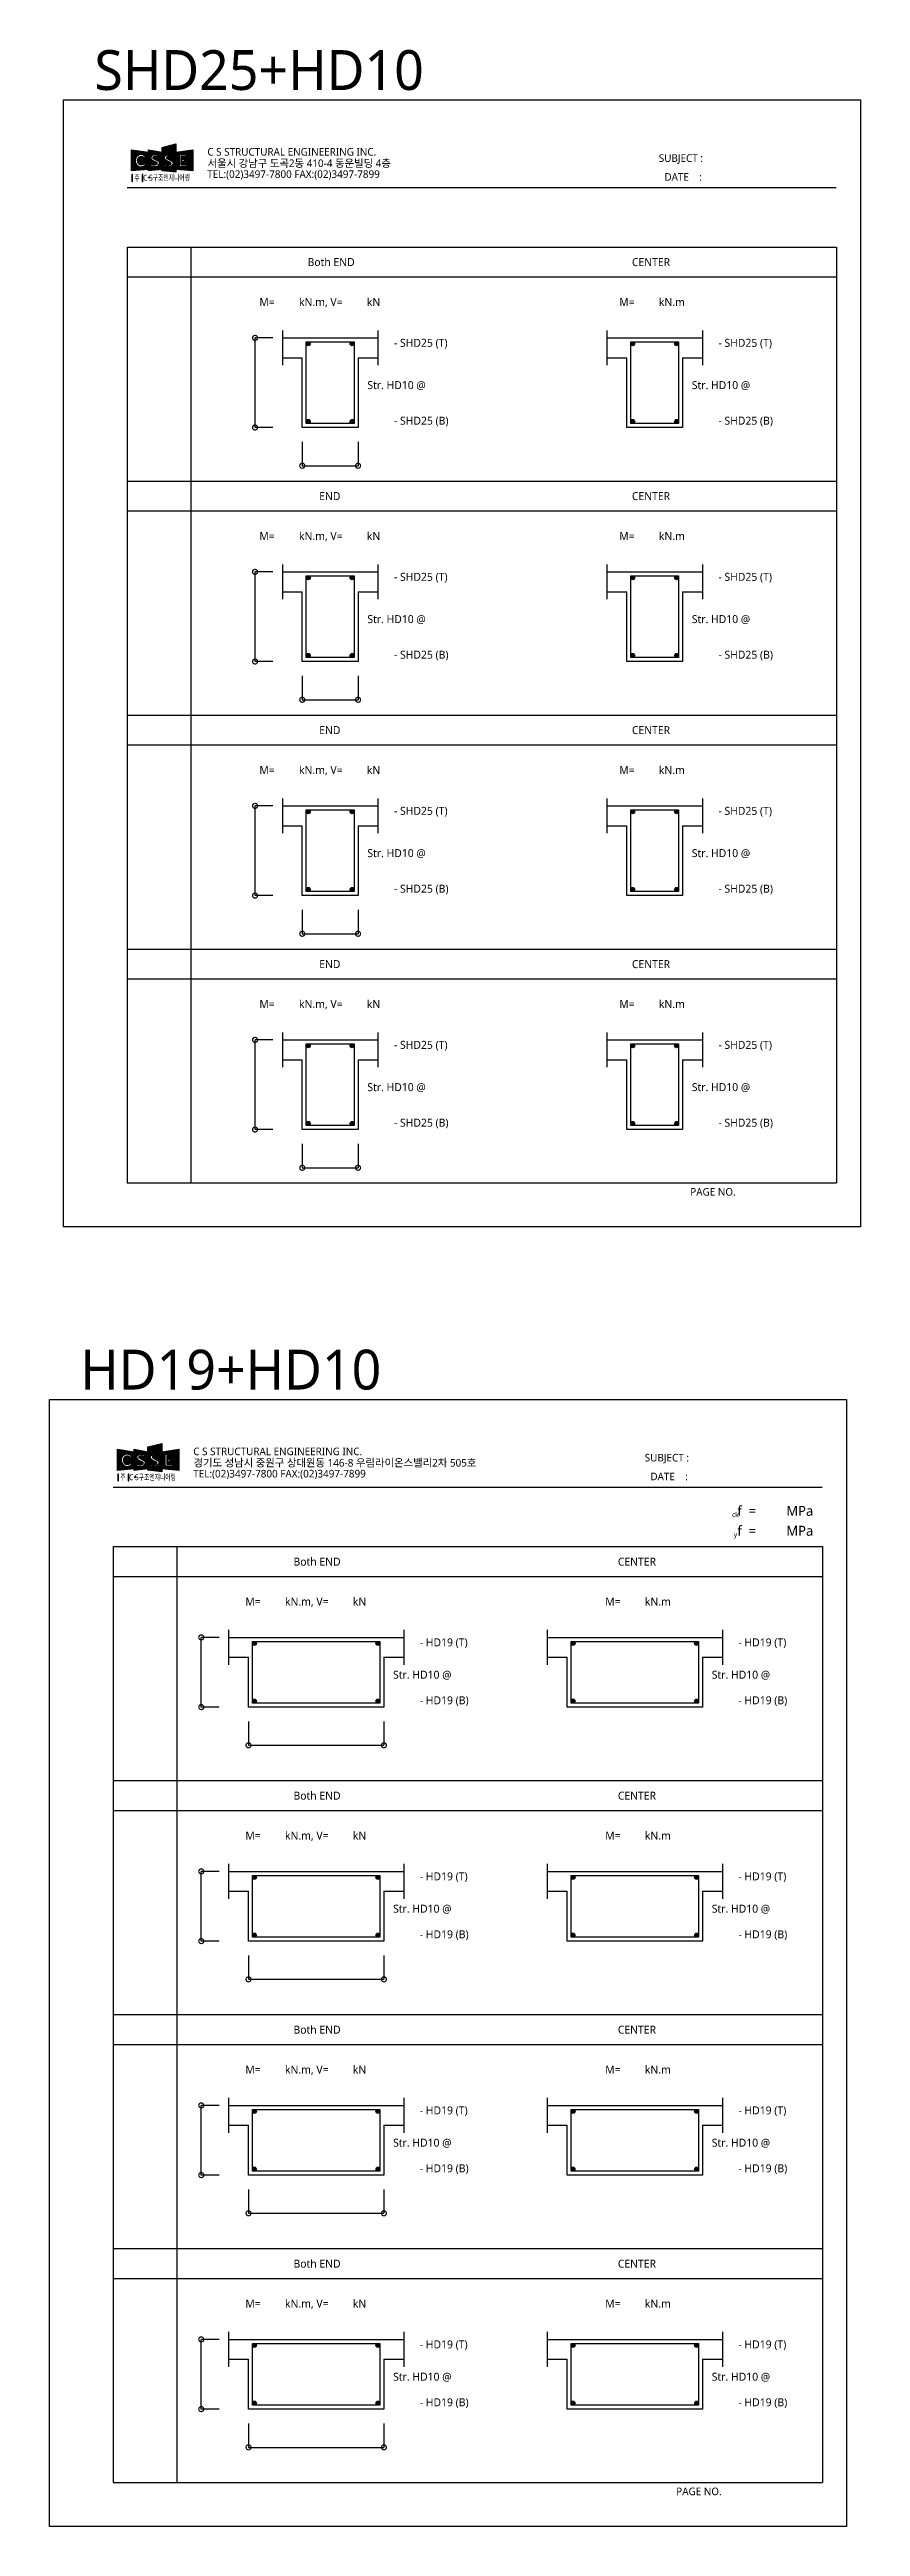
# Model space of a CAD drawing. Extents: x 62919 to 87660, y 70087 to 107139.
# Drawn here: x 83588 to 87660, y 75127 to 87564 of the extents above; entities that cross this region are included whole.
import ezdxf
from ezdxf.enums import TextEntityAlignment as Align

# ---------------------------------------------------------------- set-up
doc = ezdxf.new("R2010")
doc.units = 0
doc.header["$LTSCALE"] = 50
doc.header["$MEASUREMENT"] = 0
doc.header["$PDMODE"] = 3
doc.layers.get('0').update_dxf_attribs({"linetype": 'CONTINUOUS'})
doc.layers.get('DEFPOINTS').update_dxf_attribs({"color": 156, "linetype": 'CONTINUOUS'})
for name, color, linetype in [('2', 2, 'CONTINUOUS'), ('DIM', 7, 'CONTINUOUS'), ('H', 9, 'CONTINUOUS'), ('TEXT', 3, 'CONTINUOUS')]:
    doc.layers.add(name, color=color, linetype=linetype)
doc.styles.get("Standard").update_dxf_attribs({"font": ''})
doc.styles.add('울릉도L', font='malgun.ttf')
doc.styles.get('Standard').set_extended_font_data('Hancom Gothic')
doc.dimstyles.get("Standard").update_dxf_attribs({"dimtxt": 40, "dimasz": 50, "dimexe": 0.18, "dimexo": 0.0625, "dimgap": 20, "dimtad": 1, "dimdec": 0, "dimzin": 0, "dimdsep": 46, "dimtxsty": 'Standard', "dimblk1": 'DOTSMALL', "dimblk2": 'DOTSMALL', "dimsah": 1, "dimcen": 0.09, "dimclrd": 7, "dimclre": 7, "dimclrt": 7, "dimadec": 0, "dimazin": 0, "dimtfac": 1, "dimtdec": 4, "dimtofl": 0, "dimtmove": 0, "dimatfit": 3, "dimldrblk": 'DOTSMALL', "dimfxl": 1, "dimtolj": 1, "dimtzin": 0, "dimarcsym": 0})

msp = doc.modelspace()

# ---------------------------------------------------------------- texts
at = {"layer": 'TEXT', "style": '울릉도L'}
for s, height, p in [('SHD25+HD10', 200, (83813, 87360.8)), ('C S STRUCTURAL ENGINEERING INC.', 38.108, (84380.3, 87031.2)), ('TEL:(02)3497-7800 FAX:(02)3497-7899', 38.108, (84380, 86919.3)), ('서울시 강남구 도곡2동 410-4 동운빌딩 4층', 38.108, (84381.5, 86973.9)), ('SUBJECT : ', 38.11, (86647.1, 86999.7)), ('   DATE    : ', 38.108, (86636.6, 86905.2)), ('Both END', 40, (84883.6, 86476.6)), ('CENTER', 40, (86512.1, 86476.6)), ('M=         kN.m, V=         kN', 40, (84641.8, 86276.2)), ('M=         kN.m', 40, (86448.9, 86276.2)), (' - SHD25 (T)', 40, (85304, 86071.2)), (' - SHD25 (T)', 40, (86933.1, 86071.2)), ('Str. HD10 @', 40, (85183.8, 85858.9)), ('Str. HD10 @', 40, (86813, 85858.9)), (' - SHD25 (B)', 40, (85304, 85680.3)), (' - SHD25 (B)', 40, (86933.1, 85680.3)), ('END', 40, (84942, 85301.6)), ('CENTER', 40, (86512.1, 85301.6)), ('M=         kN.m, V=         kN', 40, (84641.8, 85101.2)), ('M=         kN.m', 40, (86448.9, 85101.2)), (' - SHD25 (T)', 40, (85304, 84896.2)), (' - SHD25 (T)', 40, (86933.1, 84896.2)), ('Str. HD10 @', 40, (85183.8, 84683.9)), ('Str. HD10 @', 40, (86813, 84683.9)), (' - SHD25 (B)', 40, (85304, 84505.3)), (' - SHD25 (B)', 40, (86933.1, 84505.3)), ('END', 40, (84942, 84126.6)), ('CENTER', 40, (86512.1, 84126.6)), ('M=         kN.m, V=         kN', 40, (84641.8, 83926.2)), ('M=         kN.m', 40, (86448.9, 83926.2)), (' - SHD25 (T)', 40, (85304, 83721.2)), (' - SHD25 (T)', 40, (86933.1, 83721.2)), ('Str. HD10 @', 40, (85183.8, 83508.9)), ('Str. HD10 @', 40, (86813, 83508.9)), (' - SHD25 (B)', 40, (85304, 83330.3)), (' - SHD25 (B)', 40, (86933.1, 83330.3)), ('END', 40, (84942, 82951.6)), ('CENTER', 40, (86512.1, 82951.6)), ('M=         kN.m, V=         kN', 40, (84641.8, 82751.2)), ('M=         kN.m', 40, (86448.9, 82751.2)), (' - SHD25 (T)', 40, (85304, 82546.2)), (' - SHD25 (T)', 40, (86933.1, 82546.2)), ('Str. HD10 @', 40, (85183.8, 82333.9)), ('Str. HD10 @', 40, (86813, 82333.9)), (' - SHD25 (B)', 40, (85304, 82155.3)), (' - SHD25 (B)', 40, (86933.1, 82155.3)), ('PAGE NO.', 38.11, (86805.2, 81809.1)), ('HD19+HD10', 200, (83742.4, 80835.4)), ('C S STRUCTURAL ENGINEERING INC.', 38.108, (84309.7, 80505.8)), ('경기도 성남시 중원구 상대원동 146-8 우림라이온스밸리2차 505호', 38.108, (84310.9, 80448.6)), ('SUBJECT : ', 38.11, (86576.6, 80474.3)), ('TEL:(02)3497-7800 FAX:(02)3497-7899', 38.108, (84309.5, 80393.9)), ('   DATE    : ', 38.108, (86566, 80379.8)), ('Both END', 40, (84813, 79951.2)), ('CENTER', 40, (86441.5, 79951.2)), ('M=         kN.m, V=         kN', 40, (84571.2, 79750.9)), ('M=         kN.m', 40, (86378.4, 79750.9)), (' - HD19 (T)', 40, (85433.5, 79545.9)), (' - HD19 (T)', 40, (87033.5, 79545.9)), ('Str. HD10 @', 40, (85313.3, 79383.6)), ('Str. HD10 @', 40, (86913.3, 79383.6)), (' - HD19 (B)', 40, (85433.5, 79255)), (' - HD19 (B)', 40, (87033.5, 79255)), ('Both END', 40, (84813, 78776.2)), ('CENTER', 40, (86441.5, 78776.2)), ('M=         kN.m, V=         kN', 40, (84571.2, 78575.9)), ('M=         kN.m', 40, (86378.4, 78575.9)), (' - HD19 (T)', 40, (85433.5, 78370.9)), (' - HD19 (T)', 40, (87033.5, 78370.9)), ('Str. HD10 @', 40, (85313.3, 78208.6)), ('Str. HD10 @', 40, (86913.3, 78208.6)), (' - HD19 (B)', 40, (85433.5, 78080)), (' - HD19 (B)', 40, (87033.5, 78080)), ('Both END', 40, (84813, 77601.2)), ('CENTER', 40, (86441.5, 77601.2)), ('M=         kN.m, V=         kN', 40, (84571.2, 77400.9)), ('M=         kN.m', 40, (86378.4, 77400.9)), (' - HD19 (T)', 40, (85433.5, 77195.9)), (' - HD19 (T)', 40, (87033.5, 77195.9)), ('Str. HD10 @', 40, (85313.3, 77033.6)), ('Str. HD10 @', 40, (86913.3, 77033.6)), (' - HD19 (B)', 40, (85433.5, 76905)), (' - HD19 (B)', 40, (87033.5, 76905)), ('Both END', 40, (84813, 76426.2)), ('CENTER', 40, (86441.5, 76426.2)), ('M=         kN.m, V=         kN', 40, (84571.2, 76225.9)), ('M=         kN.m', 40, (86378.4, 76225.9)), (' - HD19 (T)', 40, (85433.5, 76020.9)), (' - HD19 (T)', 40, (87033.5, 76020.9)), ('Str. HD10 @', 40, (85313.3, 75858.6)), ('Str. HD10 @', 40, (86913.3, 75858.6)), (' - HD19 (B)', 40, (85433.5, 75730)), (' - HD19 (B)', 40, (87033.5, 75730)), ('PAGE NO.', 38.11, (86734.7, 75283.7))]:
    msp.add_text(s, height=height, dxfattribs=at).set_placement(p)
at = {"layer": 'TEXT', "style": '울릉도L', "width": 0.7}
for p in [(84013.8, 86905.8), (83943.2, 80380.4)]:
    msp.add_text('주  C S구조엔지니어링', height=29.633, dxfattribs=at).set_placement(p)
at = {"layer": 'TEXT', "style": '울릉도L'}
for s, height, p in [('ck', 25, (87032.1, 80207.2)), ('f  =         MPa', 50, (87232.2, 80226.3)), ('y', 25, (87032.1, 80107.2)), ('f  =         MPa', 50, (87232.2, 80126.3))]:
    msp.add_text(s, height=height, dxfattribs=at).set_placement(p, align=Align.MIDDLE_CENTER)

# ---------------------------------------------------------------- blocks, each defined once
blk = doc.blocks.new('_DOTSMALL')
at = {"color": 0, "linetype": 'ByBlock', "const_width": 0.5}
blk.add_lwpolyline([(-0.0625, 0, 1), (0.0625, 0, 1)], format="xyb", close=True, dxfattribs=at)
blk = doc.blocks.new('*D84')
at = {"layer": 'DEFPOINTS', "color": 0, "transparency": 16777216}
for p in [(84857, 85594), (85137, 85594), (85137, 85474)]:
    blk.add_point(p, dxfattribs=at)
at = {"layer": 'DIM', "color": 7, "lineweight": -2, "transparency": 16777216}
for p, q in [((84857, 85594), (84857, 85474)), ((85137, 85594), (85137, 85474)), ((84857, 85474), (85137, 85474))]:
    blk.add_line(p, q, dxfattribs=at)
at = {"layer": 'DIM', "color": 7, "lineweight": -2, "transparency": 16777216, "xscale": 50, "yscale": 50, "zscale": 50, "rotation": 180}
blk.add_blockref('_DOTSMALL', (84857, 85474), dxfattribs=at)
at = {"layer": 'DIM', "color": 7, "lineweight": -2, "transparency": 16777216, "xscale": 50, "yscale": 50, "zscale": 50}
blk.add_blockref('_DOTSMALL', (85137, 85474), dxfattribs=at)
blk = doc.blocks.new('*D85')
at = {"layer": 'DEFPOINTS', "color": 0, "transparency": 16777216}
for p in [(84620, 86116), (84710, 86116), (84710, 85666)]:
    blk.add_point(p, dxfattribs=at)
at = {"layer": 'DIM', "color": 7, "lineweight": -2, "transparency": 16777216}
for p, q in [((84710, 86116), (84620, 86116)), ((84620, 85666), (84620, 86116)), ((84710, 85666), (84620, 85666))]:
    blk.add_line(p, q, dxfattribs=at)
at = {"layer": 'DIM', "color": 7, "lineweight": -2, "transparency": 16777216, "xscale": 50, "yscale": 50, "zscale": 50}
for p, rotation in [((84620, 86116), 90), ((84620, 85666), 270)]:
    blk.add_blockref('_DOTSMALL', p, dxfattribs=dict(at, rotation=rotation))
blk = doc.blocks.new('*D86')
at = {"layer": 'DEFPOINTS', "color": 0, "transparency": 16777216}
for p in [(84620, 84941), (84710, 84941), (84710, 84491)]:
    blk.add_point(p, dxfattribs=at)
at = {"layer": 'DIM', "color": 7, "lineweight": -2, "transparency": 16777216}
for p, q in [((84710, 84941), (84620, 84941)), ((84620, 84491), (84620, 84941)), ((84710, 84491), (84620, 84491))]:
    blk.add_line(p, q, dxfattribs=at)
at = {"layer": 'DIM', "color": 7, "lineweight": -2, "transparency": 16777216, "xscale": 50, "yscale": 50, "zscale": 50}
for p, rotation in [((84620, 84941), 90), ((84620, 84491), 270)]:
    blk.add_blockref('_DOTSMALL', p, dxfattribs=dict(at, rotation=rotation))
blk = doc.blocks.new('*D87')
at = {"layer": 'DEFPOINTS', "color": 0, "transparency": 16777216}
for p in [(84857, 84419), (85137, 84419), (85137, 84299)]:
    blk.add_point(p, dxfattribs=at)
at = {"layer": 'DIM', "color": 7, "lineweight": -2, "transparency": 16777216}
for p, q in [((84857, 84419), (84857, 84299)), ((85137, 84419), (85137, 84299)), ((84857, 84299), (85137, 84299))]:
    blk.add_line(p, q, dxfattribs=at)
at = {"layer": 'DIM', "color": 7, "lineweight": -2, "transparency": 16777216, "xscale": 50, "yscale": 50, "zscale": 50, "rotation": 180}
blk.add_blockref('_DOTSMALL', (84857, 84299), dxfattribs=at)
at = {"layer": 'DIM', "color": 7, "lineweight": -2, "transparency": 16777216, "xscale": 50, "yscale": 50, "zscale": 50}
blk.add_blockref('_DOTSMALL', (85137, 84299), dxfattribs=at)
blk = doc.blocks.new('*D88')
at = {"layer": 'DEFPOINTS', "color": 0, "transparency": 16777216}
for p in [(84857, 83244), (85137, 83244), (85137, 83124)]:
    blk.add_point(p, dxfattribs=at)
at = {"layer": 'DIM', "color": 7, "lineweight": -2, "transparency": 16777216}
for p, q in [((84857, 83244), (84857, 83124)), ((85137, 83244), (85137, 83124)), ((84857, 83124), (85137, 83124))]:
    blk.add_line(p, q, dxfattribs=at)
at = {"layer": 'DIM', "color": 7, "lineweight": -2, "transparency": 16777216, "xscale": 50, "yscale": 50, "zscale": 50, "rotation": 180}
blk.add_blockref('_DOTSMALL', (84857, 83124), dxfattribs=at)
at = {"layer": 'DIM', "color": 7, "lineweight": -2, "transparency": 16777216, "xscale": 50, "yscale": 50, "zscale": 50}
blk.add_blockref('_DOTSMALL', (85137, 83124), dxfattribs=at)
blk = doc.blocks.new('*D89')
at = {"layer": 'DEFPOINTS', "color": 0, "transparency": 16777216}
for p in [(84857, 82069), (85137, 82069), (85137, 81949)]:
    blk.add_point(p, dxfattribs=at)
at = {"layer": 'DIM', "color": 7, "lineweight": -2, "transparency": 16777216}
for p, q in [((84857, 82069), (84857, 81949)), ((85137, 82069), (85137, 81949)), ((84857, 81949), (85137, 81949))]:
    blk.add_line(p, q, dxfattribs=at)
at = {"layer": 'DIM', "color": 7, "lineweight": -2, "transparency": 16777216, "xscale": 50, "yscale": 50, "zscale": 50, "rotation": 180}
blk.add_blockref('_DOTSMALL', (84857, 81949), dxfattribs=at)
at = {"layer": 'DIM', "color": 7, "lineweight": -2, "transparency": 16777216, "xscale": 50, "yscale": 50, "zscale": 50}
blk.add_blockref('_DOTSMALL', (85137, 81949), dxfattribs=at)
blk = doc.blocks.new('*D90')
at = {"layer": 'DEFPOINTS', "color": 0, "transparency": 16777216}
for p in [(84620, 82591), (84710, 82591), (84710, 82141)]:
    blk.add_point(p, dxfattribs=at)
at = {"layer": 'DIM', "color": 7, "lineweight": -2, "transparency": 16777216}
for p, q in [((84710, 82591), (84620, 82591)), ((84620, 82141), (84620, 82591)), ((84710, 82141), (84620, 82141))]:
    blk.add_line(p, q, dxfattribs=at)
at = {"layer": 'DIM', "color": 7, "lineweight": -2, "transparency": 16777216, "xscale": 50, "yscale": 50, "zscale": 50}
for p, rotation in [((84620, 82591), 90), ((84620, 82141), 270)]:
    blk.add_blockref('_DOTSMALL', p, dxfattribs=dict(at, rotation=rotation))
blk = doc.blocks.new('*D91')
at = {"layer": 'DEFPOINTS', "color": 0, "transparency": 16777216}
for p in [(84620, 83766), (84710, 83766), (84710, 83316)]:
    blk.add_point(p, dxfattribs=at)
at = {"layer": 'DIM', "color": 7, "lineweight": -2, "transparency": 16777216}
for p, q in [((84710, 83766), (84620, 83766)), ((84620, 83316), (84620, 83766)), ((84710, 83316), (84620, 83316))]:
    blk.add_line(p, q, dxfattribs=at)
at = {"layer": 'DIM', "color": 7, "lineweight": -2, "transparency": 16777216, "xscale": 50, "yscale": 50, "zscale": 50}
for p, rotation in [((84620, 83766), 90), ((84620, 83316), 270)]:
    blk.add_blockref('_DOTSMALL', p, dxfattribs=dict(at, rotation=rotation))
blk = doc.blocks.new('*D92')
at = {"layer": 'DEFPOINTS', "color": 0, "transparency": 16777216}
for p in [(84587, 79169), (85267, 79169), (85267, 79049)]:
    blk.add_point(p, dxfattribs=at)
at = {"layer": 'DIM', "color": 7, "lineweight": -2, "transparency": 16777216}
for p, q in [((84587, 79169), (84587, 79049)), ((85267, 79169), (85267, 79049)), ((84587, 79049), (85267, 79049))]:
    blk.add_line(p, q, dxfattribs=at)
at = {"layer": 'DIM', "color": 7, "lineweight": -2, "transparency": 16777216, "xscale": 50, "yscale": 50, "zscale": 50, "rotation": 180}
blk.add_blockref('_DOTSMALL', (84587, 79049), dxfattribs=at)
at = {"layer": 'DIM', "color": 7, "lineweight": -2, "transparency": 16777216, "xscale": 50, "yscale": 50, "zscale": 50}
blk.add_blockref('_DOTSMALL', (85267, 79049), dxfattribs=at)
blk = doc.blocks.new('*D93')
at = {"layer": 'DEFPOINTS', "color": 0, "transparency": 16777216}
for p in [(84350, 79591), (84440, 79591), (84440, 79241)]:
    blk.add_point(p, dxfattribs=at)
at = {"layer": 'DIM', "color": 7, "lineweight": -2, "transparency": 16777216}
for p, q in [((84439, 79591), (84349, 79591)), ((84350, 79241), (84350, 79591)), ((84439, 79241), (84349, 79241))]:
    blk.add_line(p, q, dxfattribs=at)
at = {"layer": 'DIM', "color": 7, "lineweight": -2, "transparency": 16777216, "xscale": 50, "yscale": 50, "zscale": 50}
for p, rotation in [((84350, 79591), 90), ((84350, 79241), 270)]:
    blk.add_blockref('_DOTSMALL', p, dxfattribs=dict(at, rotation=rotation))
blk = doc.blocks.new('*D94')
at = {"layer": 'DEFPOINTS', "color": 0, "transparency": 16777216}
for p in [(84587, 77994), (85267, 77994), (85267, 77874)]:
    blk.add_point(p, dxfattribs=at)
at = {"layer": 'DIM', "color": 7, "lineweight": -2, "transparency": 16777216}
for p, q in [((84587, 77994), (84587, 77874)), ((85267, 77994), (85267, 77874)), ((84587, 77874), (85267, 77874))]:
    blk.add_line(p, q, dxfattribs=at)
at = {"layer": 'DIM', "color": 7, "lineweight": -2, "transparency": 16777216, "xscale": 50, "yscale": 50, "zscale": 50, "rotation": 180}
blk.add_blockref('_DOTSMALL', (84587, 77874), dxfattribs=at)
at = {"layer": 'DIM', "color": 7, "lineweight": -2, "transparency": 16777216, "xscale": 50, "yscale": 50, "zscale": 50}
blk.add_blockref('_DOTSMALL', (85267, 77874), dxfattribs=at)
blk = doc.blocks.new('*D95')
at = {"layer": 'DEFPOINTS', "color": 0, "transparency": 16777216}
for p in [(84350, 78416), (84440, 78416), (84440, 78066)]:
    blk.add_point(p, dxfattribs=at)
at = {"layer": 'DIM', "color": 7, "lineweight": -2, "transparency": 16777216}
for p, q in [((84439, 78416), (84349, 78416)), ((84350, 78066), (84350, 78416)), ((84439, 78066), (84349, 78066))]:
    blk.add_line(p, q, dxfattribs=at)
at = {"layer": 'DIM', "color": 7, "lineweight": -2, "transparency": 16777216, "xscale": 50, "yscale": 50, "zscale": 50}
for p, rotation in [((84350, 78416), 90), ((84350, 78066), 270)]:
    blk.add_blockref('_DOTSMALL', p, dxfattribs=dict(at, rotation=rotation))
blk = doc.blocks.new('*D96')
at = {"layer": 'DEFPOINTS', "color": 0, "transparency": 16777216}
for p in [(84587, 76819), (85267, 76819), (85267, 76699)]:
    blk.add_point(p, dxfattribs=at)
at = {"layer": 'DIM', "color": 7, "lineweight": -2, "transparency": 16777216}
for p, q in [((84587, 76819), (84587, 76699)), ((85267, 76819), (85267, 76699)), ((84587, 76699), (85267, 76699))]:
    blk.add_line(p, q, dxfattribs=at)
at = {"layer": 'DIM', "color": 7, "lineweight": -2, "transparency": 16777216, "xscale": 50, "yscale": 50, "zscale": 50, "rotation": 180}
blk.add_blockref('_DOTSMALL', (84587, 76699), dxfattribs=at)
at = {"layer": 'DIM', "color": 7, "lineweight": -2, "transparency": 16777216, "xscale": 50, "yscale": 50, "zscale": 50}
blk.add_blockref('_DOTSMALL', (85267, 76699), dxfattribs=at)
blk = doc.blocks.new('*D97')
at = {"layer": 'DEFPOINTS', "color": 0, "transparency": 16777216}
for p in [(84350, 77241), (84440, 77241), (84440, 76891)]:
    blk.add_point(p, dxfattribs=at)
at = {"layer": 'DIM', "color": 7, "lineweight": -2, "transparency": 16777216}
for p, q in [((84439, 77241), (84349, 77241)), ((84350, 76891), (84350, 77241)), ((84439, 76891), (84349, 76891))]:
    blk.add_line(p, q, dxfattribs=at)
at = {"layer": 'DIM', "color": 7, "lineweight": -2, "transparency": 16777216, "xscale": 50, "yscale": 50, "zscale": 50}
for p, rotation in [((84350, 77241), 90), ((84350, 76891), 270)]:
    blk.add_blockref('_DOTSMALL', p, dxfattribs=dict(at, rotation=rotation))
blk = doc.blocks.new('*D98')
at = {"layer": 'DEFPOINTS', "color": 0, "transparency": 16777216}
for p in [(84587, 75644), (85267, 75644), (85267, 75524)]:
    blk.add_point(p, dxfattribs=at)
at = {"layer": 'DIM', "color": 7, "lineweight": -2, "transparency": 16777216}
for p, q in [((84587, 75644), (84587, 75524)), ((85267, 75644), (85267, 75524)), ((84587, 75524), (85267, 75524))]:
    blk.add_line(p, q, dxfattribs=at)
at = {"layer": 'DIM', "color": 7, "lineweight": -2, "transparency": 16777216, "xscale": 50, "yscale": 50, "zscale": 50, "rotation": 180}
blk.add_blockref('_DOTSMALL', (84587, 75524), dxfattribs=at)
at = {"layer": 'DIM', "color": 7, "lineweight": -2, "transparency": 16777216, "xscale": 50, "yscale": 50, "zscale": 50}
blk.add_blockref('_DOTSMALL', (85267, 75524), dxfattribs=at)
blk = doc.blocks.new('*D99')
at = {"layer": 'DEFPOINTS', "color": 0, "transparency": 16777216}
for p in [(84350, 76066), (84440, 76066), (84440, 75716)]:
    blk.add_point(p, dxfattribs=at)
at = {"layer": 'DIM', "color": 7, "lineweight": -2, "transparency": 16777216}
for p, q in [((84439, 76066), (84349, 76066)), ((84350, 75716), (84350, 76066)), ((84439, 75716), (84349, 75716))]:
    blk.add_line(p, q, dxfattribs=at)
at = {"layer": 'DIM', "color": 7, "lineweight": -2, "transparency": 16777216, "xscale": 50, "yscale": 50, "zscale": 50}
for p, rotation in [((84350, 76066), 90), ((84350, 75716), 270)]:
    blk.add_blockref('_DOTSMALL', p, dxfattribs=dict(at, rotation=rotation))

# ---------------------------------------------------------------- dimensions: what is measured, and where the dimension line sits
at = {"layer": 'DIM'}
for base, p1, p2, picture, middle in [((84620.2, 86116.4), (84710.1, 85666.4), (84710.1, 86116.4), '*D85', (84620.2, 85891.4)), ((84620.2, 84941.4), (84710.1, 84491.4), (84710.1, 84941.4), '*D86', (84620.2, 84716.4)), ((84620.2, 83766.4), (84710.1, 83316.4), (84710.1, 83766.4), '*D91', (84620.2, 83541.4)), ((84620.2, 82591.4), (84710.1, 82141.4), (84710.1, 82591.4), '*D90', (84620.2, 82366.4)), ((84349.6, 79591), (84439.5, 79241), (84439.5, 79591), '*D93', (84349.6, 79416)), ((84349.6, 78416), (84439.5, 78066), (84439.5, 78416), '*D95', (84349.6, 78241)), ((84349.6, 77241), (84439.5, 76891), (84439.5, 77241), '*D97', (84349.6, 77066)), ((84349.6, 76066), (84439.5, 75716), (84439.5, 76066), '*D99', (84349.6, 75891))]:
    dim = msp.add_linear_dim(base=base, p1=p1, p2=p2, angle=90, text=' ', dimstyle='Standard', dxfattribs=at)
    dim.commit()
    dim.dimension.update_dxf_attribs({"geometry": picture, "text_midpoint": middle})
for base, p1, p2, picture, middle in [((85137.2, 85474.4), (84857.2, 85594.3), (85137.2, 85594.3), '*D84', (84997.2, 85474.4)), ((85137.2, 84299.4), (84857.2, 84419.3), (85137.2, 84419.3), '*D87', (84997.2, 84299.4)), ((85137.2, 83124.4), (84857.2, 83244.3), (85137.2, 83244.3), '*D88', (84997.2, 83124.4)), ((85137.2, 81949.4), (84857.2, 82069.3), (85137.2, 82069.3), '*D89', (84997.2, 81949.4)), ((85266.6, 79049), (84586.6, 79168.9), (85266.6, 79168.9), '*D92', (84926.6, 79049)), ((85266.6, 77874), (84586.6, 77993.9), (85266.6, 77993.9), '*D94', (84926.6, 77874)), ((85266.6, 76699), (84586.6, 76818.9), (85266.6, 76818.9), '*D96', (84926.6, 76699)), ((85266.6, 75524), (84586.6, 75643.9), (85266.6, 75643.9), '*D98', (84926.6, 75524))]:
    dim = msp.add_linear_dim(base=base, p1=p1, p2=p2, text=' ', dimstyle='Standard', dxfattribs=at)
    dim.commit()
    dim.dimension.update_dxf_attribs({"geometry": picture, "text_midpoint": middle})

# ---------------------------------------------------------------- hatches: boundary and pattern name
h = msp.add_hatch(color=256)
h.paths.add_polyline_path([(84084.3, 87048), (83999.6, 87061.1), (83999.6, 86954.4), (84084.3, 86962.3)])
h.paths.add_polyline_path([(84072.2, 87024, 2.814949), (84070.9, 86985.6), (84065, 86993, -2.9482441), (84065.7, 87018)], flags=16)
h = msp.add_hatch(color=156)
h.paths.add_polyline_path([(84152.8, 87048), (84084.3, 87061.1), (84084.3, 86954.4), (84152.8, 86962.3)])
h.paths.add_polyline_path([(84124.8, 86976.8, 0.3751959), (84140.4, 86993.4, 0.2320601), (84131.8, 87005), (84108.5, 87017, -0.6213776), (84109.4, 87025.6, -0.0865816), (84118.2, 87027.3, -0.0138815), (84136.5, 87026.5), (84136.5, 87034, 0.0115476), (84113.9, 87034.7, 0.1684767), (84100.4, 87030, 0.2341863), (84095.9, 87021, 0.0000033), (84095.9, 87021, 0.0047259), (84095.9, 87020.8, 0.2553824), (84099.6, 87011.6, 0.0601395), (84108.5, 87005), (84126.9, 86996.1, -0.2885273), (84129.8, 86991.7, -0.348562), (84125.8, 86986, -0.0691213), (84112.5, 86985, -0.0555158), (84096.6, 86986.4), (84096.6, 86977.2, 0.0493994)], flags=16)
h = msp.add_hatch(color=256)
h.paths.add_polyline_path([(84221.6, 87090.5), (84152.8, 87072.8), (84152.8, 86955.3), (84221.6, 86947.4)])
h.paths.add_polyline_path([(84205, 87034), (84205, 87026.5, 0.0138815), (84186.7, 87027.3, 0.0887399), (84177.7, 87025.5, 0.6054035), (84177, 87017), (84200.3, 87005, -0.2321897), (84208.9, 86993.4, -0.3845965), (84192.7, 86976.8, -0.0484044), (84165.1, 86977.2), (84165.1, 86986.4, 0.0555158), (84181, 86985, 0.0691213), (84194.2, 86986, 0.348562), (84198.3, 86991.7, 0.2833879), (84195.5, 86996.1), (84177, 87005, -0.0601395), (84168.1, 87011.6, -0.2553824), (84164.4, 87020.8, -0.2391804), (84168.9, 87030, -0.1718697), (84182.6, 87034.7, -0.0114017)], flags=16)
h = msp.add_hatch(color=156)
h.paths.add_polyline_path([(84306.9, 86954.4), (84306.9, 87061.1), (84221.6, 87048), (84221.6, 86962.3)])
h.paths.add_polyline_path([(84238.2, 86977.4), (84238.2, 87034.5), (84274.8, 87034.5), (84274.8, 87027.5), (84247.1, 87027.5), (84247.1, 87007.7), (84263.3, 87012.6), (84263.3, 86999.7), (84247.1, 87004.7), (84247.1, 86985.6), (84276.8, 86985.6), (84276.8, 86977.4)], flags=16)
h = msp.add_hatch(color=256)
h.paths.add_polyline_path([(84013.7, 80522.7), (83929, 80535.7), (83929, 80429), (84013.7, 80437)])
h.paths.add_polyline_path([(84001.6, 80498.6, 2.814949), (84000.4, 80460.2), (83994.5, 80467.6, -2.9482441), (83995.1, 80492.7)], flags=16)
h = msp.add_hatch(color=156)
h.paths.add_polyline_path([(84082.2, 80522.7), (84013.7, 80535.7), (84013.7, 80429), (84082.2, 80437)])
h.paths.add_polyline_path([(84054.3, 80451.5, 0.3751959), (84069.8, 80468, 0.2320601), (84061.2, 80479.6), (84037.9, 80491.7, -0.6213776), (84038.9, 80500.2, -0.0865816), (84047.7, 80501.9, -0.0138815), (84065.9, 80501.1), (84065.9, 80508.7, 0.0115476), (84043.3, 80509.3, 0.1684767), (84029.9, 80504.7, 0.2341863), (84025.4, 80495.6, 0.0000033), (84025.4, 80495.6, 0.0047259), (84025.4, 80495.4, 0.2553824), (84029, 80486.2, 0.0601395), (84037.9, 80479.7), (84056.4, 80470.8, -0.2885273), (84059.2, 80466.3, -0.348562), (84055.2, 80460.7, -0.0691213), (84041.9, 80459.6, -0.0555158), (84026, 80461), (84026, 80451.9, 0.0493994)], flags=16)
h = msp.add_hatch(color=256)
h.paths.add_polyline_path([(84151, 80565.1), (84082.2, 80547.4), (84082.2, 80429.9), (84151, 80422.1)])
h.paths.add_polyline_path([(84134.4, 80508.7), (84134.4, 80501.1, 0.0138815), (84116.2, 80501.9, 0.0887399), (84107.2, 80500.1, 0.6054035), (84106.4, 80491.7), (84129.7, 80479.6, -0.2321897), (84138.3, 80468, -0.3845965), (84122.2, 80451.4, -0.0484044), (84094.5, 80451.9), (84094.5, 80461, 0.0555158), (84110.4, 80459.6, 0.0691213), (84123.7, 80460.7, 0.348562), (84127.7, 80466.3, 0.2833879), (84124.9, 80470.7), (84106.4, 80479.7, -0.0601395), (84097.5, 80486.2, -0.2553824), (84093.9, 80495.4, -0.2391804), (84098.4, 80504.7, -0.1718697), (84112.1, 80509.3, -0.0114017)], flags=16)
h = msp.add_hatch(color=156)
h.paths.add_polyline_path([(84236.4, 80429), (84236.4, 80535.7), (84151, 80522.7), (84151, 80437)])
h.paths.add_polyline_path([(84167.7, 80452), (84167.7, 80509.2), (84204.2, 80509.2), (84204.2, 80502.1), (84176.5, 80502.1), (84176.5, 80482.3), (84192.8, 80487.3), (84192.8, 80474.4), (84176.5, 80479.3), (84176.5, 80460.2), (84206.2, 80460.2), (84206.2, 80452)], flags=16)
at = {"layer": 'TEXT'}
for points in [[(84005.1, 86936.4), (84001, 86936.4), (84001, 86901.6), (84005.1, 86901.6)], [(84056.7, 86936.4), (84052.5, 86936.4), (84052.5, 86901.6), (84056.7, 86901.6)], [(83934.5, 80411.1), (83930.4, 80411.1), (83930.4, 80376.2), (83934.5, 80376.2)], [(83986.1, 80411.1), (83982, 80411.1), (83982, 80376.2), (83986.1, 80376.2)]]:
    msp.add_hatch(color=256, dxfattribs=at).paths.add_polyline_path(points)
h = msp.add_hatch(color=256, dxfattribs=at)
edge = h.paths.add_edge_path()
edge.add_arc((84088.3, 86920.8), 2.96, 0, 360)
h = msp.add_hatch(color=256, dxfattribs=at)
edge = h.paths.add_edge_path()
edge.add_arc((84017.8, 80395.5), 2.96, 0, 360)

# ---------------------------------------------------------------- linework, layer by layer
for p, q in [((84070.9, 86985.6), (84065, 86993)), ((84072.2, 87024), (84065.7, 87018)), ((84096.6, 86977.2), (84096.6, 86986.4)), ((84108.5, 87017), (84131.8, 87005)), ((84126.9, 86996.1), (84108.5, 87005)), ((84136.5, 87034), (84136.5, 87026.5)), ((84205, 87034), (84205, 87026.5)), ((84274.8, 87034.5), (84238.2, 87034.5)), ((84238.2, 87034.5), (84238.2, 86977.4)), ((84238.2, 86977.4), (84276.8, 86977.4)), ((84274.8, 87027.5), (84247.1, 87027.5)), ((84247.1, 87027.5), (84247.1, 87007.7)), ((84247.1, 87007.7), (84263.3, 87012.6)), ((84247.1, 87004.7), (84263.3, 86999.7)), ((84247.1, 87004.7), (84247.1, 86985.6)), ((84247.1, 86985.6), (84276.8, 86985.6)), ((84263.3, 87012.6), (84263.3, 86999.7)), ((84274.8, 87034.5), (84274.8, 87027.5)), ((84276.8, 86985.6), (84276.8, 86977.4)), ((83978.5, 86871.1), (87538.5, 86871.1)), ((83979.9, 86572.1), (87539.9, 86572.1)), ((83979.9, 81872.1), (83979.9, 86572.1)), ((84299.9, 81872.1), (84299.9, 86572.1)), ((87539.9, 86572.1), (87539.9, 81872.1)), ((83979.9, 86422.1), (87539.9, 86422.1)), ((84757.2, 86116.4), (85237.2, 86116.4)), ((86386.3, 86116.4), (86866.3, 86116.4)), ((84757.2, 86016.4), (84857.2, 86016.4)), ((84857.2, 85666.4), (84857.2, 86016.4)), ((85137.2, 86016.4), (85237.2, 86016.4)), ((85137.2, 86016.4), (85137.2, 85666.4)), ((86386.3, 86016.4), (86486.3, 86016.4)), ((86486.3, 85666.4), (86486.3, 86016.4)), ((86766.3, 86016.4), (86866.3, 86016.4)), ((86766.3, 86016.4), (86766.3, 85666.4)), ((85137.2, 85666.4), (84857.2, 85666.4)), ((86766.3, 85666.4), (86486.3, 85666.4)), ((83979.9, 85397.1), (87539.9, 85397.1)), ((83979.9, 85247.1), (87539.9, 85247.1)), ((84757.2, 84941.4), (85237.2, 84941.4)), ((84757.2, 84841.4), (84857.2, 84841.4)), ((84857.2, 84491.4), (84857.2, 84841.4)), ((85137.2, 84841.4), (85237.2, 84841.4)), ((85137.2, 84841.4), (85137.2, 84491.4)), ((86386.3, 84941.4), (86866.3, 84941.4)), ((86386.3, 84841.4), (86486.3, 84841.4)), ((86486.3, 84491.4), (86486.3, 84841.4)), ((86766.3, 84841.4), (86866.3, 84841.4)), ((86766.3, 84841.4), (86766.3, 84491.4)), ((85137.2, 84491.4), (84857.2, 84491.4)), ((86766.3, 84491.4), (86486.3, 84491.4)), ((83979.9, 84222.1), (87539.9, 84222.1)), ((83979.9, 84072.1), (87539.9, 84072.1)), ((84757.2, 83766.4), (85237.2, 83766.4)), ((86386.3, 83766.4), (86866.3, 83766.4)), ((84757.2, 83666.4), (84857.2, 83666.4)), ((84857.2, 83316.4), (84857.2, 83666.4)), ((85137.2, 83666.4), (85237.2, 83666.4)), ((85137.2, 83666.4), (85137.2, 83316.4)), ((86386.3, 83666.4), (86486.3, 83666.4)), ((86486.3, 83316.4), (86486.3, 83666.4)), ((86766.3, 83666.4), (86866.3, 83666.4)), ((86766.3, 83666.4), (86766.3, 83316.4)), ((85137.2, 83316.4), (84857.2, 83316.4)), ((86766.3, 83316.4), (86486.3, 83316.4)), ((83979.9, 83047.1), (87539.9, 83047.1)), ((83979.9, 82897.1), (87539.9, 82897.1)), ((84757.2, 82591.4), (85237.2, 82591.4)), ((86386.3, 82591.4), (86866.3, 82591.4)), ((84757.2, 82491.4), (84857.2, 82491.4)), ((84857.2, 82141.4), (84857.2, 82491.4)), ((85137.2, 82491.4), (85137.2, 82141.4)), ((85137.2, 82491.4), (85237.2, 82491.4)), ((86386.3, 82491.4), (86486.3, 82491.4)), ((86486.3, 82141.4), (86486.3, 82491.4)), ((86766.3, 82491.4), (86866.3, 82491.4)), ((86766.3, 82491.4), (86766.3, 82141.4)), ((85137.2, 82141.4), (84857.2, 82141.4)), ((86766.3, 82141.4), (86486.3, 82141.4)), ((87538.5, 81871.1), (83978.5, 81871.1)), ((84001.6, 80498.6), (83995.1, 80492.7)), ((84037.9, 80491.7), (84061.2, 80479.6)), ((84056.4, 80470.8), (84037.9, 80479.7)), ((84065.9, 80508.7), (84065.9, 80501.1)), ((84134.4, 80508.7), (84134.4, 80501.1)), ((84204.2, 80509.2), (84167.7, 80509.2)), ((84167.7, 80509.2), (84167.7, 80452)), ((84204.2, 80502.1), (84176.5, 80502.1)), ((84176.5, 80502.1), (84176.5, 80482.3)), ((84176.5, 80482.3), (84192.8, 80487.3)), ((84176.5, 80479.3), (84192.8, 80474.4)), ((84176.5, 80479.3), (84176.5, 80460.2)), ((84192.8, 80487.3), (84192.8, 80474.4)), ((84204.2, 80509.2), (84204.2, 80502.1)), ((83908, 80345.7), (87468, 80345.7)), ((84000.4, 80460.2), (83994.5, 80467.6)), ((84026, 80451.9), (84026, 80461)), ((84167.7, 80452), (84206.2, 80452)), ((84176.5, 80460.2), (84206.2, 80460.2)), ((84206.2, 80460.2), (84206.2, 80452)), ((83909.3, 80046.7), (87469.3, 80046.7)), ((83909.3, 75346.7), (83909.3, 80046.7)), ((84229.3, 75346.7), (84229.3, 80046.7)), ((87469.3, 80046.7), (87469.3, 75346.7)), ((83909.3, 79896.7), (87469.3, 79896.7)), ((84486.6, 79591), (85366.6, 79591)), ((84486.6, 79491), (84586.6, 79491)), ((84586.6, 79241), (84586.6, 79491)), ((85266.6, 79491), (85366.6, 79491)), ((85266.6, 79491), (85266.6, 79241)), ((86086.6, 79591), (86966.6, 79591)), ((86086.6, 79491), (86186.6, 79491)), ((86186.6, 79241), (86186.6, 79491)), ((86866.6, 79491), (86966.6, 79491)), ((86866.6, 79491), (86866.6, 79241)), ((85266.6, 79241), (84586.6, 79241)), ((86866.6, 79241), (86186.6, 79241)), ((83909.3, 78871.7), (87469.3, 78871.7)), ((83909.3, 78721.7), (87469.3, 78721.7)), ((84486.6, 78416), (85366.6, 78416)), ((86086.6, 78416), (86966.6, 78416)), ((84486.6, 78316), (84586.6, 78316)), ((84586.6, 78066), (84586.6, 78316)), ((85266.6, 78316), (85366.6, 78316)), ((85266.6, 78316), (85266.6, 78066)), ((86086.6, 78316), (86186.6, 78316)), ((86186.6, 78066), (86186.6, 78316)), ((86866.6, 78316), (86966.6, 78316)), ((86866.6, 78316), (86866.6, 78066)), ((85266.6, 78066), (84586.6, 78066)), ((86866.6, 78066), (86186.6, 78066)), ((83909.3, 77696.7), (87469.3, 77696.7)), ((83909.3, 77546.7), (87469.3, 77546.7)), ((84486.6, 77241), (85366.6, 77241)), ((86086.6, 77241), (86966.6, 77241)), ((84486.6, 77141), (84586.6, 77141)), ((84586.6, 76891), (84586.6, 77141)), ((85266.6, 77141), (85366.6, 77141)), ((85266.6, 77141), (85266.6, 76891)), ((86086.6, 77141), (86186.6, 77141)), ((86186.6, 76891), (86186.6, 77141)), ((86866.6, 77141), (86966.6, 77141)), ((86866.6, 77141), (86866.6, 76891)), ((85266.6, 76891), (84586.6, 76891)), ((86866.6, 76891), (86186.6, 76891)), ((83909.3, 76521.7), (87469.3, 76521.7)), ((83909.3, 76371.7), (87469.3, 76371.7)), ((84486.6, 76066), (85366.6, 76066)), ((86086.6, 76066), (86966.6, 76066)), ((84486.6, 75966), (84586.6, 75966)), ((84586.6, 75716), (84586.6, 75966)), ((85266.6, 75966), (85366.6, 75966)), ((85266.6, 75966), (85266.6, 75716)), ((86086.6, 75966), (86186.6, 75966)), ((86186.6, 75716), (86186.6, 75966)), ((86866.6, 75966), (86966.6, 75966)), ((86866.6, 75966), (86866.6, 75716)), ((85266.6, 75716), (84586.6, 75716)), ((86866.6, 75716), (86186.6, 75716)), ((87468, 75345.7), (83908, 75345.7))]:
    msp.add_line(p, q)
for points in [[(83999.6, 86954.4), (83999.6, 87061.1), (84084.3, 87048), (84084.3, 86962.3)], [(84084.3, 86954.4), (84084.3, 87061.1), (84152.8, 87048), (84152.8, 86962.3)], [(84152.8, 86955.3), (84152.8, 87072.8), (84221.6, 87090.5), (84221.6, 86947.4)], [(84221.6, 86962.3), (84221.6, 87048), (84306.9, 87061.1), (84306.9, 86954.4)], [(83929, 80429), (83929, 80535.7), (84013.7, 80522.7), (84013.7, 80437)], [(84013.7, 80429), (84013.7, 80535.7), (84082.2, 80522.7), (84082.2, 80437)], [(84082.2, 80429.9), (84082.2, 80547.4), (84151, 80565.1), (84151, 80422.1)], [(84151, 80437), (84151, 80522.7), (84236.4, 80535.7), (84236.4, 80429)]]:
    msp.add_lwpolyline(points, close=True)
for points in [[(84205, 87026.5, 0.0138815), (84186.7, 87027.3, 0.0865816), (84177.9, 87025.6, 0.6213776), (84177, 87017), (84200.3, 87005, -0.2320601), (84208.9, 86993.4, -0.3751959), (84193.3, 86976.8, -0.0493994), (84165.1, 86977.2), (84165.1, 86986.4, 0.0555158), (84181, 86985, 0.0691213), (84194.2, 86986, 0.348562), (84198.3, 86991.7, 0.2885273), (84195.4, 86996.1), (84177, 87005, -0.0601395), (84168.1, 87011.6, -0.2553824), (84164.4, 87020.8, -0.2391804), (84168.9, 87030, -0.1684767), (84182.3, 87034.7, -0.0115476), (84205, 87034)], [(84134.4, 80501.1, 0.0138815), (84116.2, 80501.9, 0.0865816), (84107.4, 80500.2, 0.6213776), (84106.4, 80491.7), (84129.7, 80479.6, -0.2320601), (84138.3, 80468, -0.3751959), (84122.7, 80451.5, -0.0493994), (84094.5, 80451.9), (84094.5, 80461, 0.0555158), (84110.4, 80459.6, 0.0691213), (84123.7, 80460.7, 0.348562), (84127.7, 80466.3, 0.2885273), (84124.8, 80470.8), (84106.4, 80479.7, -0.0601395), (84097.5, 80486.2, -0.2553824), (84093.9, 80495.4, -0.2391804), (84098.4, 80504.7, -0.1684767), (84111.8, 80509.3, -0.0115476), (84134.4, 80508.7)]]:
    msp.add_lwpolyline(points, format="xyb")
for centre, radius in [((84887.2, 86086.4), 10), ((84887.2, 86086.4), 7), ((84887.2, 86086.4), 4), ((84887.2, 86086.4), 1), ((85107.2, 86086.4), 10), ((85107.2, 86086.4), 7), ((85107.2, 86086.4), 4), ((85107.2, 86086.4), 1), ((86516.3, 86086.4), 10), ((86516.3, 86086.4), 7), ((86516.3, 86086.4), 4), ((86516.3, 86086.4), 1), ((86736.3, 86086.4), 10), ((86736.3, 86086.4), 7), ((86736.3, 86086.4), 4), ((86736.3, 86086.4), 1), ((84887.2, 85696.4), 10), ((84887.2, 85696.4), 7), ((84887.2, 85696.4), 4), ((84887.2, 85696.4), 1), ((85107.2, 85696.4), 10), ((85107.2, 85696.4), 7), ((85107.2, 85696.4), 4), ((85107.2, 85696.4), 1), ((86516.3, 85696.4), 10), ((86516.3, 85696.4), 7), ((86516.3, 85696.4), 4), ((86516.3, 85696.4), 1), ((86736.3, 85696.4), 10), ((86736.3, 85696.4), 7), ((86736.3, 85696.4), 4), ((86736.3, 85696.4), 1), ((84887.2, 84911.4), 10), ((84887.2, 84911.4), 7), ((84887.2, 84911.4), 4), ((84887.2, 84911.4), 1), ((85107.2, 84911.4), 10), ((85107.2, 84911.4), 7), ((85107.2, 84911.4), 4), ((85107.2, 84911.4), 1), ((86516.3, 84911.4), 10), ((86516.3, 84911.4), 7), ((86516.3, 84911.4), 4), ((86516.3, 84911.4), 1), ((86736.3, 84911.4), 10), ((86736.3, 84911.4), 7), ((86736.3, 84911.4), 4), ((86736.3, 84911.4), 1), ((84887.2, 84521.4), 10), ((84887.2, 84521.4), 7), ((84887.2, 84521.4), 4), ((84887.2, 84521.4), 1), ((85107.2, 84521.4), 10), ((85107.2, 84521.4), 7), ((85107.2, 84521.4), 4), ((85107.2, 84521.4), 1), ((86516.3, 84521.4), 10), ((86516.3, 84521.4), 7), ((86516.3, 84521.4), 4), ((86516.3, 84521.4), 1), ((86736.3, 84521.4), 10), ((86736.3, 84521.4), 7), ((86736.3, 84521.4), 4), ((86736.3, 84521.4), 1), ((84887.2, 83736.4), 10), ((84887.2, 83736.4), 7), ((84887.2, 83736.4), 4), ((84887.2, 83736.4), 1), ((85107.2, 83736.4), 10), ((85107.2, 83736.4), 7), ((85107.2, 83736.4), 4), ((85107.2, 83736.4), 1), ((86516.3, 83736.4), 10), ((86516.3, 83736.4), 7), ((86516.3, 83736.4), 4), ((86516.3, 83736.4), 1), ((86736.3, 83736.4), 10), ((86736.3, 83736.4), 7), ((86736.3, 83736.4), 4), ((86736.3, 83736.4), 1), ((84887.2, 83346.4), 10), ((84887.2, 83346.4), 7), ((84887.2, 83346.4), 4), ((84887.2, 83346.4), 1), ((85107.2, 83346.4), 10), ((85107.2, 83346.4), 7), ((85107.2, 83346.4), 4), ((85107.2, 83346.4), 1), ((86516.3, 83346.4), 10), ((86516.3, 83346.4), 7), ((86516.3, 83346.4), 4), ((86516.3, 83346.4), 1), ((86736.3, 83346.4), 10), ((86736.3, 83346.4), 7), ((86736.3, 83346.4), 4), ((86736.3, 83346.4), 1), ((84887.2, 82561.4), 10), ((84887.2, 82561.4), 7), ((84887.2, 82561.4), 4), ((84887.2, 82561.4), 1), ((85107.2, 82561.4), 10), ((85107.2, 82561.4), 7), ((85107.2, 82561.4), 4), ((85107.2, 82561.4), 1), ((86516.3, 82561.4), 10), ((86516.3, 82561.4), 7), ((86516.3, 82561.4), 4), ((86516.3, 82561.4), 1), ((86736.3, 82561.4), 10), ((86736.3, 82561.4), 7), ((86736.3, 82561.4), 4), ((86736.3, 82561.4), 1), ((84887.2, 82171.4), 10), ((84887.2, 82171.4), 7), ((84887.2, 82171.4), 4), ((84887.2, 82171.4), 1), ((85107.2, 82171.4), 10), ((85107.2, 82171.4), 7), ((85107.2, 82171.4), 4), ((85107.2, 82171.4), 1), ((86516.3, 82171.4), 10), ((86516.3, 82171.4), 7), ((86516.3, 82171.4), 4), ((86516.3, 82171.4), 1), ((86736.3, 82171.4), 10), ((86736.3, 82171.4), 7), ((86736.3, 82171.4), 4), ((86736.3, 82171.4), 1), ((84616.6, 79561), 10), ((84616.6, 79561), 7), ((84616.6, 79561), 4), ((84616.6, 79561), 1), ((85236.6, 79561), 10), ((85236.6, 79561), 7), ((85236.6, 79561), 4), ((85236.6, 79561), 1), ((86216.6, 79561), 10), ((86216.6, 79561), 7), ((86216.6, 79561), 4), ((86216.6, 79561), 1), ((86836.6, 79561), 10), ((86836.6, 79561), 7), ((86836.6, 79561), 4), ((86836.6, 79561), 1), ((84616.6, 79271), 10), ((84616.6, 79271), 7), ((84616.6, 79271), 4), ((84616.6, 79271), 1), ((85236.6, 79271), 10), ((85236.6, 79271), 7), ((85236.6, 79271), 4), ((85236.6, 79271), 1), ((86216.6, 79271), 10), ((86216.6, 79271), 7), ((86216.6, 79271), 4), ((86216.6, 79271), 1), ((86836.6, 79271), 10), ((86836.6, 79271), 7), ((86836.6, 79271), 4), ((86836.6, 79271), 1), ((84616.6, 78386), 10), ((84616.6, 78386), 7), ((84616.6, 78386), 4), ((84616.6, 78386), 1), ((85236.6, 78386), 10), ((85236.6, 78386), 7), ((85236.6, 78386), 4), ((85236.6, 78386), 1), ((86216.6, 78386), 10), ((86216.6, 78386), 7), ((86216.6, 78386), 4), ((86216.6, 78386), 1), ((86836.6, 78386), 10), ((86836.6, 78386), 7), ((86836.6, 78386), 4), ((86836.6, 78386), 1), ((84616.6, 78096), 10), ((85236.6, 78096), 10), ((86216.6, 78096), 10), ((86836.6, 78096), 10), ((84616.6, 78096), 7), ((84616.6, 78096), 4), ((84616.6, 78096), 1), ((85236.6, 78096), 7), ((85236.6, 78096), 4), ((85236.6, 78096), 1), ((86216.6, 78096), 7), ((86216.6, 78096), 4), ((86216.6, 78096), 1), ((86836.6, 78096), 7), ((86836.6, 78096), 4), ((86836.6, 78096), 1), ((84616.6, 77211), 10), ((84616.6, 77211), 7), ((84616.6, 77211), 4), ((84616.6, 77211), 1), ((85236.6, 77211), 10), ((85236.6, 77211), 7), ((85236.6, 77211), 4), ((85236.6, 77211), 1), ((86216.6, 77211), 10), ((86216.6, 77211), 7), ((86216.6, 77211), 4), ((86216.6, 77211), 1), ((86836.6, 77211), 10), ((86836.6, 77211), 7), ((86836.6, 77211), 4), ((86836.6, 77211), 1), ((84616.6, 76921), 10), ((84616.6, 76921), 7), ((84616.6, 76921), 4), ((84616.6, 76921), 1), ((85236.6, 76921), 10), ((85236.6, 76921), 7), ((85236.6, 76921), 4), ((85236.6, 76921), 1), ((86216.6, 76921), 10), ((86216.6, 76921), 7), ((86216.6, 76921), 4), ((86216.6, 76921), 1), ((86836.6, 76921), 10), ((86836.6, 76921), 7), ((86836.6, 76921), 4), ((86836.6, 76921), 1), ((84616.6, 76036), 10), ((84616.6, 76036), 7), ((84616.6, 76036), 4), ((84616.6, 76036), 1), ((85236.6, 76036), 10), ((85236.6, 76036), 7), ((85236.6, 76036), 4), ((85236.6, 76036), 1), ((86216.6, 76036), 10), ((86216.6, 76036), 7), ((86216.6, 76036), 4), ((86216.6, 76036), 1), ((86836.6, 76036), 10), ((86836.6, 76036), 7), ((86836.6, 76036), 4), ((86836.6, 76036), 1), ((84616.6, 75746), 10), ((84616.6, 75746), 7), ((84616.6, 75746), 4), ((84616.6, 75746), 1), ((85236.6, 75746), 10), ((85236.6, 75746), 7), ((85236.6, 75746), 4), ((85236.6, 75746), 1), ((86216.6, 75746), 10), ((86216.6, 75746), 7), ((86216.6, 75746), 4), ((86216.6, 75746), 1), ((86836.6, 75746), 10), ((86836.6, 75746), 7), ((86836.6, 75746), 4), ((86836.6, 75746), 1)]:
    msp.add_circle(centre, radius)
for centre, radius, start, end in [((84047.9, 87005.6), 30.5, 37.29937, 319.06981), ((84049, 87005.9), 20.6, 36.03537, 321.09072), ((84107.3, 87021), 11.4, 127.2778, 181.08309), ((84106.2, 87019.5), 10.3, 172.99426, 230.29875), ((84110.8, 87057), 72, 258.60252, 271.31276), ((84112.8, 87119.5), 143.2, 263.51605, 274.82835), ((84131.1, 87045.2), 46.1, 226.83244, 240.59882), ((84113.9, 87013), 21.7, 90, 128.25279), ((84111.1, 87021.1), 4.81, 109.81981, 237.24337), ((84118.7, 87001.3), 26, 91.11075, 110.90444), ((84115.2, 87033.3), 48.4, 266.76758, 282.58386), ((84110.8, 86544.4), 490.3, 86.99244, 89.63885), ((84113.2, 86698.1), 329.3, 85.93764, 89.11884), ((84123.1, 86994), 17.3, 275.65598, 357.91951), ((84124.2, 86991.4), 5.56, 285.94915, 2.8156), ((84124.8, 86991.6), 5, 0.42605, 64.80323), ((84124.3, 86990.4), 16.4, 10.46046, 62.71974), ((83977.4, 80480.2), 30.5, 37.29937, 319.06981), ((83978.5, 80480.6), 20.6, 36.03537, 321.09072), ((84035.6, 80494.1), 10.3, 172.99426, 230.29875), ((84036.8, 80495.6), 11.4, 127.2778, 181.08309), ((84060.6, 80519.8), 46.1, 226.83244, 240.59882), ((84043.3, 80487.6), 21.7, 90, 128.25279), ((84040.5, 80495.7), 4.81, 109.81981, 237.24337), ((84048.2, 80475.9), 26, 91.11075, 110.90444), ((84040.2, 80019), 490.3, 86.99244, 89.63885), ((84042.6, 80172.7), 329.3, 85.93764, 89.11884), ((84054.2, 80466.3), 5, 0.42605, 64.80323), ((84053.7, 80465.1), 16.4, 10.46046, 62.71974), ((84040.3, 80531.6), 72, 258.60252, 271.31276), ((84042.2, 80594.1), 143.2, 263.51605, 274.82835), ((84044.6, 80507.9), 48.4, 266.76758, 282.58386), ((84052.5, 80468.7), 17.3, 275.65598, 357.91951), ((84053.7, 80466), 5.56, 285.94915, 2.8156)]:
    msp.add_arc(centre, radius, start, end)
at = {"layer": '2'}
for points in [[(84877.2, 86096.4), (85117.2, 86096.4), (85117.2, 85686.4), (84877.2, 85686.4)], [(86506.3, 86096.4), (86746.3, 86096.4), (86746.3, 85686.4), (86506.3, 85686.4)], [(84877.2, 84921.4), (85117.2, 84921.4), (85117.2, 84511.4), (84877.2, 84511.4)], [(86506.3, 84921.4), (86746.3, 84921.4), (86746.3, 84511.4), (86506.3, 84511.4)], [(84877.2, 83746.4), (85117.2, 83746.4), (85117.2, 83336.4), (84877.2, 83336.4)], [(86506.3, 83746.4), (86746.3, 83746.4), (86746.3, 83336.4), (86506.3, 83336.4)], [(84877.2, 82571.4), (85117.2, 82571.4), (85117.2, 82161.4), (84877.2, 82161.4)], [(86506.3, 82571.4), (86746.3, 82571.4), (86746.3, 82161.4), (86506.3, 82161.4)], [(84606.6, 79571), (85246.6, 79571), (85246.6, 79261), (84606.6, 79261)], [(86206.6, 79571), (86846.6, 79571), (86846.6, 79261), (86206.6, 79261)], [(84606.6, 78396), (85246.6, 78396), (85246.6, 78086), (84606.6, 78086)], [(86206.6, 78396), (86846.6, 78396), (86846.6, 78086), (86206.6, 78086)], [(84606.6, 77221), (85246.6, 77221), (85246.6, 76911), (84606.6, 76911)], [(86206.6, 77221), (86846.6, 77221), (86846.6, 76911), (86206.6, 76911)], [(84606.6, 76046), (85246.6, 76046), (85246.6, 75736), (84606.6, 75736)], [(86206.6, 76046), (86846.6, 76046), (86846.6, 75736), (86206.6, 75736)]]:
    msp.add_lwpolyline(points, close=True, dxfattribs=at)
at = {"layer": 'DEFPOINTS'}
for points in [[(83658.5, 87311.1), (87659.9, 87311.1), (87659.9, 81652.1), (83658.5, 81652.1)], [(83588, 80785.7), (87589.3, 80785.7), (87589.3, 75126.7), (83588, 75126.7)]]:
    msp.add_lwpolyline(points, close=True, dxfattribs=at)
at = {"layer": 'H'}
for p, q in [((84757.2, 86153.9), (84757.2, 85978.9)), ((85237.2, 86153.9), (85237.2, 85978.9)), ((86386.3, 86153.9), (86386.3, 85978.9)), ((86866.3, 86153.9), (86866.3, 85978.9)), ((84757.2, 84978.9), (84757.2, 84803.9)), ((85237.2, 84978.9), (85237.2, 84803.9)), ((86386.3, 84978.9), (86386.3, 84803.9)), ((86866.3, 84978.9), (86866.3, 84803.9)), ((84757.2, 83803.9), (84757.2, 83628.9)), ((85237.2, 83803.9), (85237.2, 83628.9)), ((86386.3, 83803.9), (86386.3, 83628.9)), ((86866.3, 83803.9), (86866.3, 83628.9)), ((84757.2, 82628.9), (84757.2, 82453.9)), ((85237.2, 82628.9), (85237.2, 82453.9)), ((86386.3, 82628.9), (86386.3, 82453.9)), ((86866.3, 82628.9), (86866.3, 82453.9)), ((84486.6, 79628.5), (84486.6, 79453.5)), ((85366.6, 79628.5), (85366.6, 79453.5)), ((86086.6, 79628.5), (86086.6, 79453.5)), ((86966.6, 79628.5), (86966.6, 79453.5)), ((84486.6, 78453.5), (84486.6, 78278.5)), ((85366.6, 78453.5), (85366.6, 78278.5)), ((86086.6, 78453.5), (86086.6, 78278.5)), ((86966.6, 78453.5), (86966.6, 78278.5)), ((84486.6, 77278.5), (84486.6, 77103.5)), ((85366.6, 77278.5), (85366.6, 77103.5)), ((86086.6, 77278.5), (86086.6, 77103.5)), ((86966.6, 77278.5), (86966.6, 77103.5)), ((84486.6, 76103.5), (84486.6, 75928.5)), ((85366.6, 76103.5), (85366.6, 75928.5)), ((86086.6, 76103.5), (86086.6, 75928.5)), ((86966.6, 76103.5), (86966.6, 75928.5))]:
    msp.add_line(p, q, dxfattribs=at)
at = {"layer": 'TEXT'}
for points in [[(84005.1, 86936.4), (84001, 86936.4), (84001, 86901.6), (84005.1, 86901.6)], [(84056.7, 86936.4), (84052.5, 86936.4), (84052.5, 86901.6), (84056.7, 86901.6)], [(83934.5, 80411.1), (83930.4, 80411.1), (83930.4, 80376.2), (83934.5, 80376.2)], [(83986.1, 80411.1), (83982, 80411.1), (83982, 80376.2), (83986.1, 80376.2)]]:
    msp.add_lwpolyline(points, close=True, dxfattribs=at)
for centre in [(84088.3, 86920.8), (84017.8, 80395.5)]:
    msp.add_circle(centre, 2.96, dxfattribs=at)

msp.set_redraw_order([(e.dxf.handle, doc.entitydb.next_handle()) for e in msp.query("TEXT MTEXT ATTDEF DIMENSION ARC_DIMENSION")])  # texts and dimensions are drawn at this point

doc.saveas('drawing.dxf')
